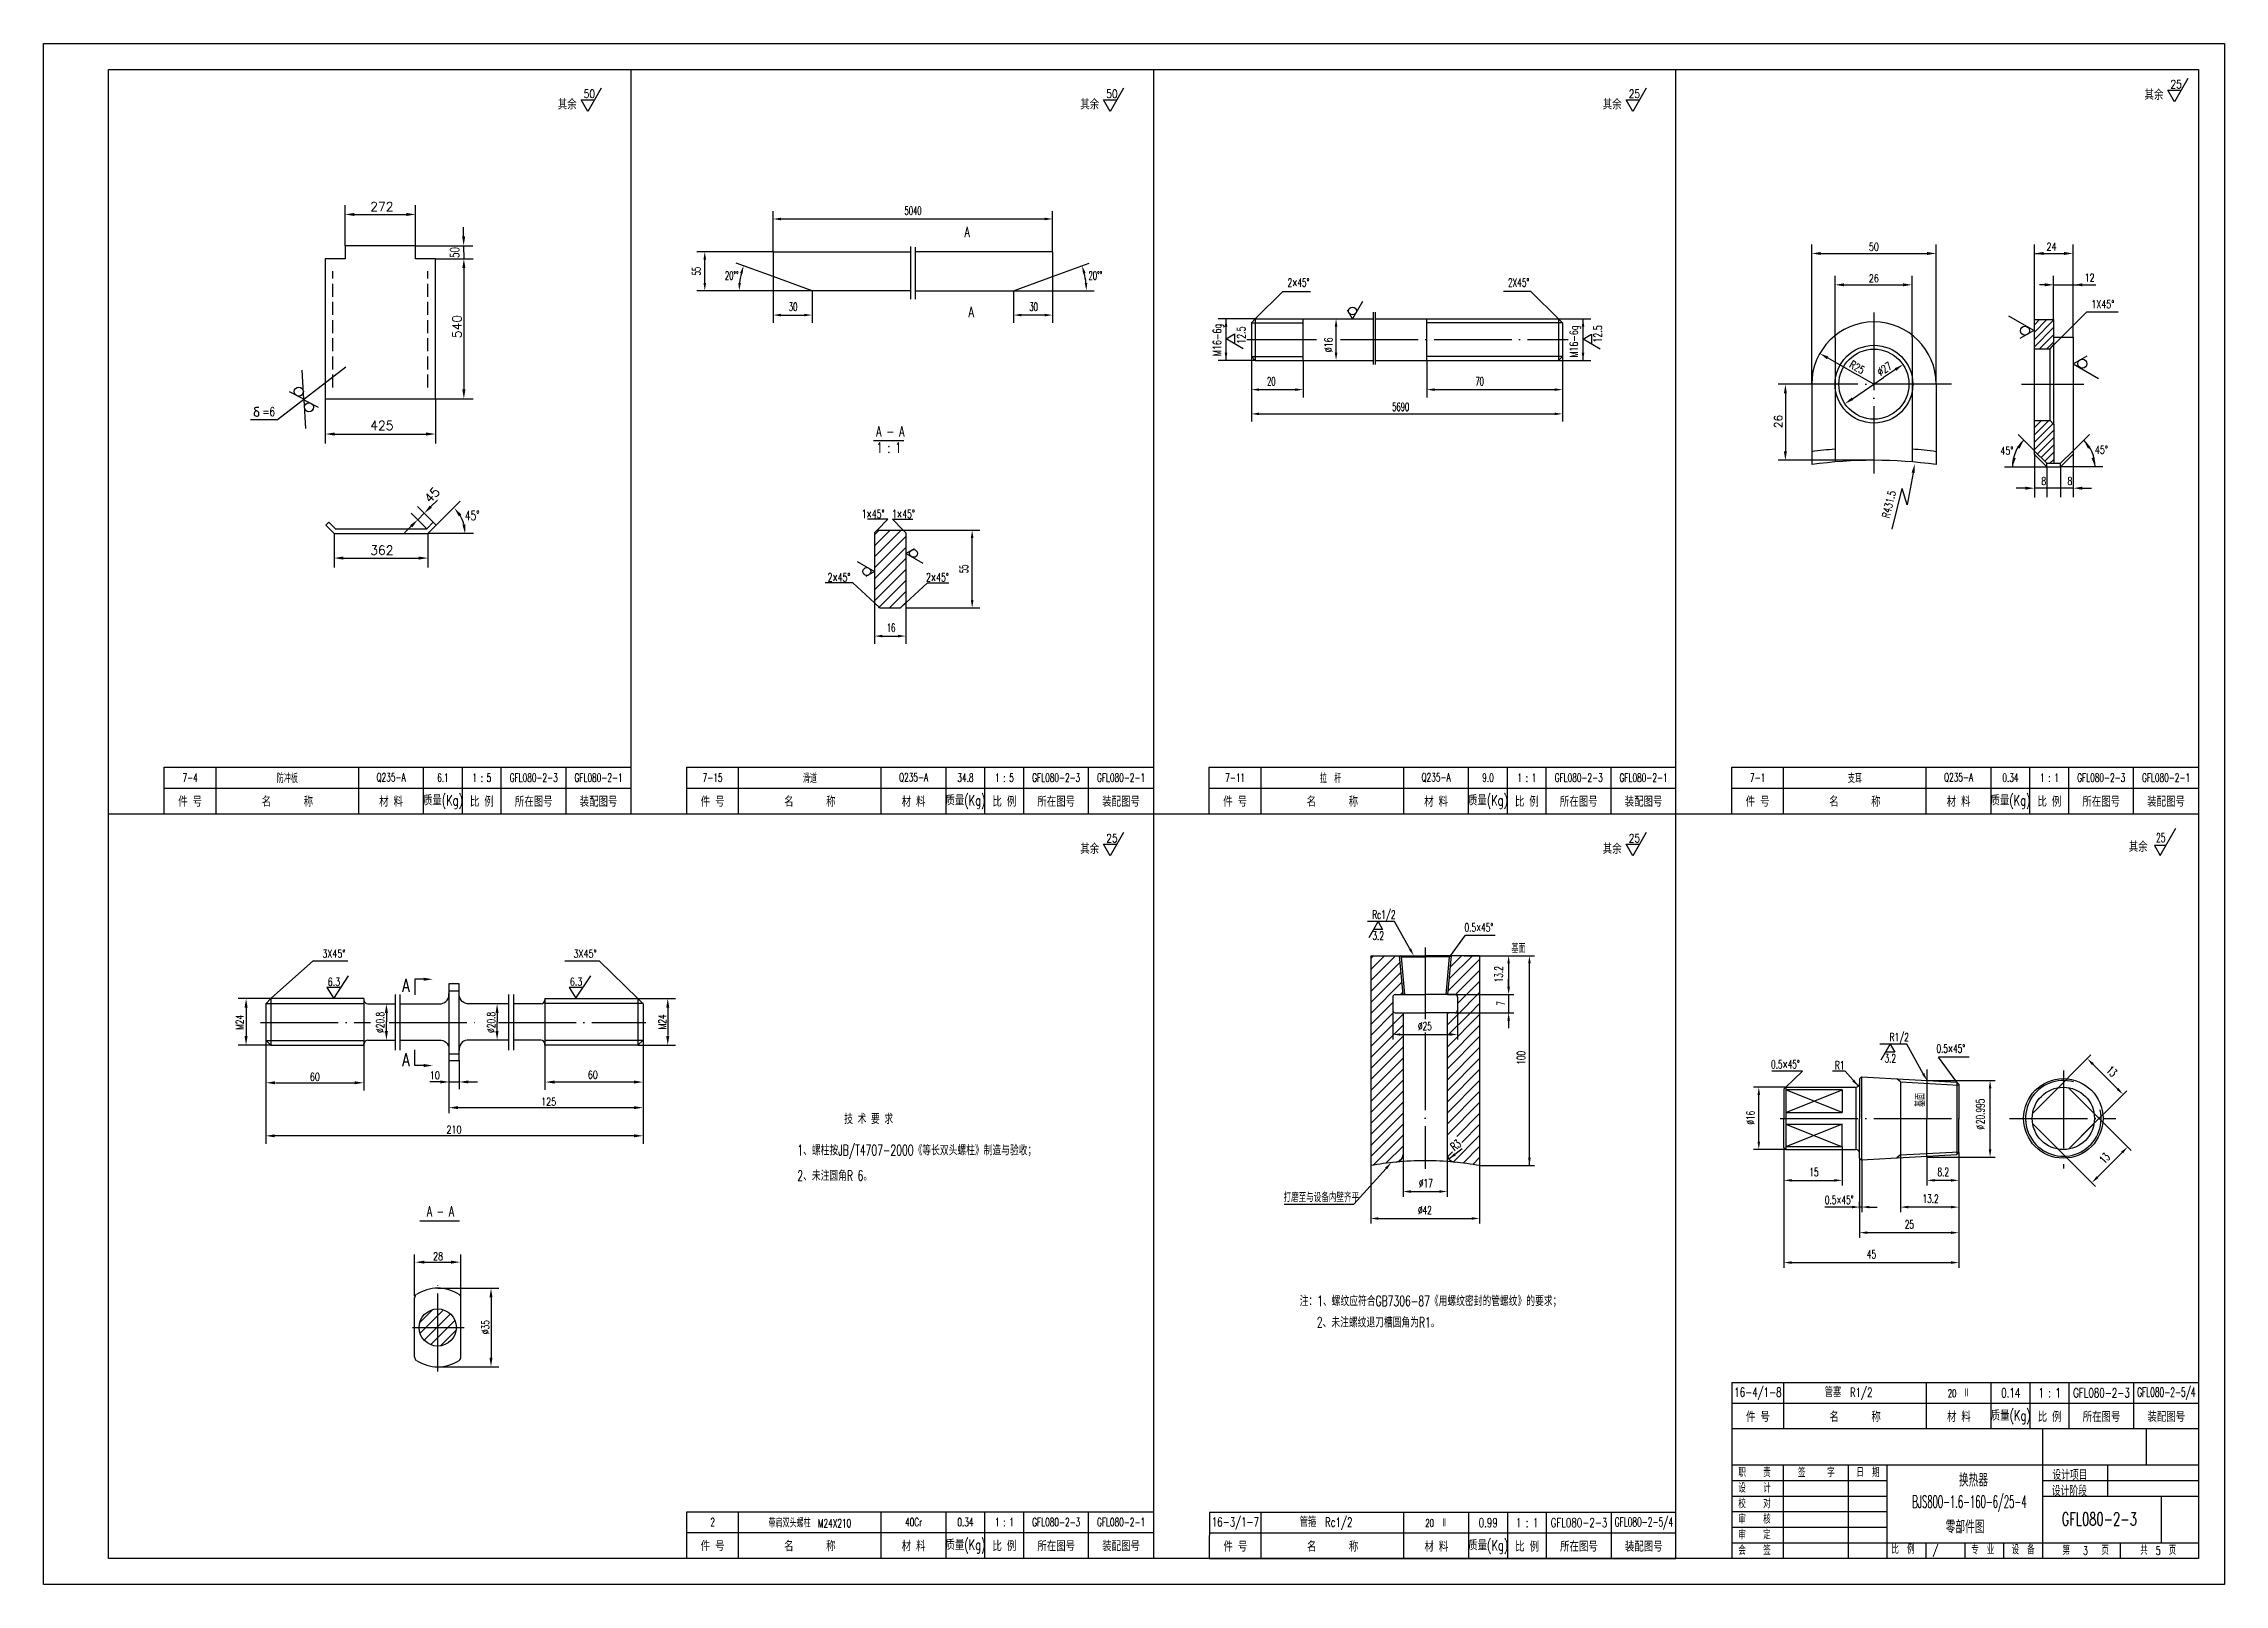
# Model space of a CAD drawing. Extents: x -457 to 1749, y 191 to 1539.
# Drawn here: x 908 to 1749, y 200 to 794 of the extents above; entities that cross this region are included whole.
import ezdxf
from ezdxf.enums import TextEntityAlignment as Align

# ---------------------------------------------------------------- set-up
doc = ezdxf.new("R2010")
doc.units = 0
doc.header["$MEASUREMENT"] = 0
for name, pattern in [('DASHDOT-M', [36, 30, -3, 0, -3]), ('DIVIDE-M', [39, 30, -3, 0, -3, 0, -3]), ('HIDDEN-M', [7, 5, -2])]:
    doc.linetypes.add(name, pattern=pattern)
doc.layers.get('0').update_dxf_attribs({"linetype": 'CONTINUOUS'})
for name, color, linetype in [('1', 3, 'CONTINUOUS'), ('CDR_DWG1', 4, 'CONTINUOUS'), ('CDR_DWG2', 2, 'CONTINUOUS'), ('CDR_DWG3', 1, 'DASHDOT-M'), ('CDR_DWG4', 3, 'DIVIDE-M'), ('CDR_DWG5', 6, 'HIDDEN-M'), ('XS', 2, 'CONTINUOUS')]:
    doc.layers.add(name, color=color, linetype=linetype)
doc.styles.add('HZ', font='romans', dxfattribs={"width": 0.7, "bigfont": 'hz'})

msp = doc.modelspace()

# ---------------------------------------------------------------- texts
at = {"style": 'HZ'}
for s, height, width, p in [('50', 3.2, 0.8, (1116.75, 772.92)), ('50', 3.2, 0.8, (1318.25, 772.92)), ('25', 3.2, 0.8, (1519.75, 772.92)), ('其余', 4, 0.7, (1718.65, 772.17)), ('25', 3.2, 0.8, (1728.66, 776.62)), ('其余', 4, 0.7, (1106.74, 768.46)), ('其余', 4, 0.7, (1308.24, 768.46)), ('其余', 4, 0.7, (1509.74, 768.46)), ('5040', 3.2, 0.6, (1240.45, 727.85)), ('20%%d%%d', 3.2, 0.6, (1171.21, 702.85)), ('20%%d%%d', 3.2, 0.6, (1311.42, 702.85)), ('2×45%%d', 3.2, 0.65, (1388.2, 700.14)), ('2X45%%d', 3.2, 0.65, (1473.18, 700.14)), ('30', 3.2, 0.6, (1195.84, 690.81)), ('30', 3.2, 0.6, (1288.59, 690.81)), ('20', 3.2, 0.6, (1380.27, 662.06)), ('70', 3.2, 0.6, (1460.61, 662.06)), ('=6', 3.5, 0.7, (992.86, 650.22)), ('5690', 3.2, 0.6, (1428.52, 652.21)), ('A - A', 4, 0.68, (1229.52, 642.36)), ('1 : 1', 4, 0.68, (1229.65, 636.04)), ('1×45%%d', 3.2, 0.68, (1223.95, 610.95)), ('1×45%%d', 3.2, 0.68, (1235.68, 610.95)), ('45%%D', 3.6, 0.7, (1070.95, 610.14)), ('2×45%%d', 3.2, 0.68, (1210.8, 586.5)), ('2×45%%d', 3.2, 0.68, (1248.77, 586.5)), ('16', 3.2, 0.6, (1233.65, 567.05)), ('25', 3.2, 0.8, (1318.25, 485.92)), ('25', 3.2, 0.8, (1519.75, 485.92)), ('25', 3.5, 0.6, (1723.11, 485.96)), ('其余', 4, 0.7, (1308.24, 481.46)), ('其余', 4, 0.7, (1509.74, 481.46)), ('其余', 4, 0.7, (1712.58, 482.24)), ('Rc1/2', 3.2, 0.65, (1420.81, 456.48)), ('0.5×45%%d', 3.2, 0.65, (1456.42, 451.52)), ('3.2', 3.2, 0.65, (1420.9, 448.35)), ('基面', 3.2, 0.65, (1474.52, 443.32)), (' 3X45%%D', 3, 0.75, (1014.43, 441.51)), (' 3X45%%D', 3, 0.75, (1111.27, 441.51)), ('%%c25', 3.2, 0.65, (1438.46, 413.46)), ('R1/2', 3.2, 0.65, (1620.4, 409.22)), ('3.2', 3.2, 0.65, (1618.4, 401.09)), ('0.5×45%%d', 3.2, 0.65, (1638.42, 404.83)), ('0.5×45%%d', 3.2, 0.65, (1574.62, 398.78)), ('R1', 3.2, 0.65, (1599.27, 398.37)), ('        技 术 要 求', 4, 0.65, (1201.7, 377.33)), ('1、螺柱按JB/T4707-2000《等长双头螺柱》制造与验收；', 4, 0.65, (1199.12, 365.25)), ('2、未注圆角R 6。', 4, 0.65, (1199.12, 355.44)), ('%%c17', 3.2, 0.65, (1438.81, 352.9)), ('15', 3.2, 0.65, (1589.42, 357.22)), ('8.2', 3.2, 0.65, (1638.82, 357.22)), ('打磨至与设备内壁齐平', 3.2, 0.7, (1386.62, 347.28)), ('%%c42', 3.2, 0.65, (1438.46, 342.52)), ('0.5×45%%d', 3.2, 0.65, (1595.38, 346.49)), ('13.2', 3.2, 0.65, (1633.03, 346.92)), ('25', 3.2, 0.65, (1626.2, 337.04)), ('45', 3.2, 0.65, (1611.57, 325.52)), ('注：1、螺纹应符合GB7306-87《用螺纹密封的管螺纹》的要求；', 4, 0.65, (1392.84, 307.13)), ('2、未注螺纹退刀槽圆角为R1。', 4, 0.65, (1399.46, 298.88)), ('职    责', 3.2, 0.7, (1562.01, 241.27)), ('签     字', 3.2, 0.7, (1585.02, 241.22)), ('日  期', 3.2, 0.7, (1607.57, 241.31)), ('设计项目', 4, 0.65, (1683.13, 240.1)), ('设    计', 3.2, 0.7, (1562.01, 235.27)), ('设计阶段', 4, 0.65, (1682.92, 233.95)), ('校    对', 3.2, 0.7, (1562.01, 229.27)), ('GFL080-2-3', 5, 0.65, (1686.74, 222.56)), ('审    核', 3.2, 0.7, (1562.01, 223.27)), ('审    定', 3.2, 0.7, (1562.01, 217.27)), ('会    签', 3.2, 0.7, (1562.01, 211.27)), ('比  例', 3.2, 0.7, (1621.04, 211.69)), ('/', 3.2, 0.7, (1637, 211.51)), ('专  业', 3.2, 0.7, (1651.82, 211.49)), ('设  备', 3.2, 0.7, (1667.39, 211.48)), ('第   3   页', 3.2, 0.7, (1686.99, 211.28)), ('共  5  页', 3.2, 0.7, (1716.99, 211.28))]:
    msp.add_text(s, height=height, dxfattribs=dict(at, width=width)).set_placement(p)
for s, p in [('272', (1038.9, 729.29)), ('425', (1038.9, 644.89)), ('362', (1038.9, 596.81))]:
    msp.add_text(s, height=3.5, dxfattribs=at).set_placement(p, align=Align.CENTER)
for s, height, rotation, width, p in [('50', 3.5, 90, 0.7, (1068.74, 713.31)), ('R25', 3, 330.05555, 0.75, (1607.08, 667.8)), ('%%C27', 3, 33.88739, 0.75, (1619.2, 667.21)), ('R431.5', 3, 76.08547, 0.75, (1621.55, 615.88)), ('M24', 3, 90, 0.7, (985.55, 416.52)), ('%%C20.8', 3, 90, 0.7, (1039.75, 416.52)), ('%%C20.8', 3, 90, 0.7, (1082.55, 416.52)), ('M24', 3, 90, 0.7, (1148.55, 416.72)), ('%%C35', 3, 90, 0.7, (1080.33, 299.02))]:
    msp.add_text(s, height=height, rotation=rotation, dxfattribs=dict(at, width=width)).set_placement(p, align=Align.CENTER)
at = {"style": 'HZ', "width": 0.75}
for s, p in [('50', (1614.29, 714.01)), ('24', (1682.79, 714.11)), ('26', (1614.29, 701.91)), ('12', (1697.49, 702.11)), ('1X45%%D', (1702.55, 691.89)), ('45%%d', (1665.57, 635.41)), ('45%%d', (1702.03, 635.77)), ('8', (1679.8, 623.71)), ('8', (1689.88, 623.71)), ('6.3', (1020.44, 430.65)), ('6.3', (1113.82, 430.71)), ('60', (1013.05, 394.02)), ('10', (1059.35, 394.62)), ('60', (1120.25, 394.82)), ('125', (1103.25, 384.44)), ('210', (1066.75, 373.69)), ('28', (1060.55, 324.85))]:
    msp.add_text(s, height=3, dxfattribs=at).set_placement(p, align=Align.CENTER)
at = {"style": 'HZ'}
for s, rotation, width, p in [('55', 90, 0.6, (1161.83, 704.51)), ('M16-6g', 90, 0.7, (1362.6, 673.42)), ('12.5', 90, 0.7, (1371.9, 678.1)), ('M16-6g', 90, 0.7, (1500.17, 672.81)), ('12.5', 90, 0.7, (1509.41, 678.55)), ('%%C16', 90, 0.7, (1405.57, 674.85)), ('55', 90, 0.6, (1264.94, 589.7)), ('13.2', 90, 0.65, (1471.2, 431.96)), ('7', 90, 0.65, (1472.02, 422.98)), ('100', 90, 0.65, (1479.85, 400.15)), ('13', 315, 0.65, (1703.64, 397.76)), ('基面', 90, 0.65, (1633.88, 383.93)), ('%%c16', 90, 0.65, (1568.31, 377.08)), ('20.995', 90, 0.65, (1656.92, 377.29)), ('R3', 37.69483, 0.65, (1452.57, 366.82)), ('%%c', 90, 0.65, (1656.92, 375.21)), ('13', 45, 0.65, (1703.14, 361.75))]:
    msp.add_text(s, height=3.2, rotation=rotation, dxfattribs=dict(at, width=width)).set_placement(p)
for s, height, rotation, p in [('540', 3.5, 90, (1069.6, 684.78)), ('26', 3, 90, (1578.89, 648.21)), ('45', 3.5, 45, (1059.5, 618.61))]:
    msp.add_text(s, height=height, rotation=rotation, dxfattribs=at).set_placement(p, align=Align.CENTER)
for s, height, width, p in [('7-4', 3.2, 0.65, (964.96, 510.86)), ('防冲板', 3.2, 0.65, (1002.46, 510.86)), ('Q235-A', 3.2, 0.65, (1042.46, 510.86)), ('质量(Kg)', 4, 0.7, (1062.46, 501.86)), ('6.1', 3.2, 0.65, (1062.46, 510.86)), ('1 : 5', 3.2, 0.65, (1077.46, 510.86)), ('GFL080-2-3', 3.2, 0.65, (1097.46, 510.86)), ('GFL080-2-1', 3.2, 0.65, (1122.46, 510.86)), ('7-15', 3.2, 0.65, (1166.46, 510.86)), ('滑道', 3.2, 0.65, (1203.96, 510.86)), ('Q235-A', 3.2, 0.65, (1243.96, 510.86)), ('质量(Kg)', 4, 0.7, (1263.96, 501.86)), ('34.8', 3.2, 0.65, (1263.96, 510.86)), ('1 : 5', 3.2, 0.65, (1278.96, 510.86)), ('GFL080-2-3', 3.2, 0.65, (1298.96, 510.86)), ('GFL080-2-1', 3.2, 0.65, (1323.96, 510.86)), ('7-11', 3.2, 0.65, (1367.96, 510.86)), ('拉  杆 ', 3.2, 0.65, (1405.46, 510.86)), ('Q235-A', 3.2, 0.65, (1445.46, 510.86)), ('质量(Kg)', 4, 0.7, (1465.46, 501.86)), ('9.0', 3.2, 0.65, (1465.46, 510.86)), ('1 : 1', 3.2, 0.65, (1480.46, 510.86)), ('GFL080-2-3', 3.2, 0.65, (1500.46, 510.86)), ('GFL080-2-1', 3.2, 0.65, (1525.46, 510.86)), ('7-1', 3.2, 0.65, (1569.46, 510.86)), ('支耳', 3.2, 0.65, (1606.96, 510.86)), ('Q235-A', 3.2, 0.65, (1646.96, 510.86)), ('质量(Kg)', 4, 0.7, (1666.96, 501.86)), ('0.34', 3.2, 0.65, (1666.96, 510.86)), ('1 : 1', 3.2, 0.65, (1681.96, 510.86)), ('GFL080-2-3', 3.2, 0.65, (1701.96, 510.86)), ('GFL080-2-1', 3.2, 0.65, (1726.96, 510.86)), ('件 号', 4, 0.7, (964.96, 501.86)), ('名      称', 4, 0.7, (1002.46, 501.86)), ('材 料', 4, 0.7, (1042.46, 501.86)), ('比 例', 4, 0.7, (1077.46, 501.86)), ('所在图号', 4, 0.7, (1097.46, 501.86)), ('装配图号', 4, 0.7, (1122.46, 501.86)), ('件 号', 4, 0.7, (1166.46, 501.86)), ('名      称', 4, 0.7, (1203.96, 501.86)), ('材 料', 4, 0.7, (1243.96, 501.86)), ('比 例', 4, 0.7, (1278.96, 501.86)), ('所在图号', 4, 0.7, (1298.96, 501.86)), ('装配图号', 4, 0.7, (1323.96, 501.86)), ('件 号', 4, 0.7, (1367.96, 501.86)), ('名      称', 4, 0.7, (1405.46, 501.86)), ('材 料', 4, 0.7, (1445.46, 501.86)), ('比 例', 4, 0.7, (1480.46, 501.86)), ('所在图号', 4, 0.7, (1500.46, 501.86)), ('装配图号', 4, 0.7, (1525.46, 501.86)), ('件 号', 4, 0.7, (1569.46, 501.86)), ('名      称', 4, 0.7, (1606.96, 501.86)), ('材 料', 4, 0.7, (1646.96, 501.86)), ('比 例', 4, 0.7, (1681.96, 501.86)), ('所在图号', 4, 0.7, (1701.96, 501.86)), ('装配图号', 4, 0.7, (1726.96, 501.86)), ('16-4/1-8', 3.5, 0.7, (1569.56, 273.7)), ('管塞  R1/2   ', 3.5, 0.7, (1607.06, 273.7)), ('20  Ⅱ', 3, 0.65, (1647.06, 273.7)), ('0.14', 3.5, 0.7, (1667.06, 273.7)), ('1 : 1', 3.5, 0.7, (1682.06, 273.7)), ('GFL080-2-3', 3.5, 0.7, (1702.06, 273.7)), ('GFL080-2-5/4', 3.5, 0.6, (1727.06, 273.7)), ('件 号', 4, 0.7, (1569.56, 264.7)), ('名      称', 4, 0.7, (1607.06, 264.7)), ('材 料', 4, 0.7, (1647.06, 264.7)), ('质量(Kg)', 4, 0.7, (1667.06, 264.7)), ('比 例', 4, 0.7, (1682.06, 264.7)), ('所在图号', 4, 0.7, (1702.06, 264.7)), ('装配图号', 4, 0.7, (1727.06, 264.7)), ('换热器', 5, 0.65, (1652.69, 240.32)), ('BJS800-1.6-160-6/25-4', 4.75, 0.5, (1651.12, 231.39)), ('2', 3.2, 0.65, (1166.46, 223.86)), ('带肩双头螺柱  M24X210', 3.2, 0.65, (1203.96, 223.86)), ('40Cr', 3.2, 0.65, (1243.96, 223.86)), ('0.34', 3.2, 0.65, (1263.96, 223.86)), ('1 : 1', 3.2, 0.65, (1278.96, 223.86)), ('GFL080-2-3', 3.2, 0.65, (1298.96, 223.86)), ('GFL080-2-1', 3.2, 0.65, (1323.96, 223.86)), ('16-3/1-7', 3.5, 0.7, (1368.06, 223.67)), ('管箍  Rc1/2   ', 3.5, 0.7, (1405.56, 223.67)), ('20  Ⅱ', 3, 0.65, (1445.56, 223.67)), ('0.99', 3.5, 0.7, (1465.56, 223.67)), ('1 : 1', 3.5, 0.7, (1480.56, 223.67)), ('GFL080-2-3', 3.5, 0.7, (1500.56, 223.67)), ('GFL080-2-5/4', 3.5, 0.6, (1525.56, 223.67)), ('零部件图', 5, 0.65, (1649.46, 222.26)), ('件 号', 4, 0.7, (1166.46, 214.86)), ('名      称', 4, 0.7, (1203.96, 214.86)), ('材 料', 4, 0.7, (1243.96, 214.86)), ('质量(Kg)', 4, 0.7, (1263.96, 214.86)), ('比 例', 4, 0.7, (1278.96, 214.86)), ('所在图号', 4, 0.7, (1298.96, 214.86)), ('装配图号', 4, 0.7, (1323.96, 214.86)), ('件 号', 4, 0.7, (1368.06, 214.67)), ('名      称', 4, 0.7, (1405.56, 214.67)), ('材 料', 4, 0.7, (1445.56, 214.67)), ('质量(Kg)', 4, 0.7, (1465.56, 214.67)), ('比 例', 4, 0.7, (1480.56, 214.67)), ('所在图号', 4, 0.7, (1500.56, 214.67)), ('装配图号', 4, 0.7, (1525.56, 214.67))]:
    msp.add_text(s, height=height, dxfattribs=dict(at, width=width)).set_placement(p, align=Align.MIDDLE)
at = {"layer": 'CDR_DWG2', "style": 'HZ', "width": 0.68}
for p in [(1263.56, 719.26), (1265.17, 688.39)]:
    msp.add_text('A', height=4, dxfattribs=at).set_placement(p)
at = {"layer": 'CDR_DWG2', "style": 'HZ'}
for s, height, width, p in [('A', 5, 0.75, (1048.18, 428.27)), ('A', 5, 0.75, (1048.18, 399.64)), ('A - A', 4, 0.65, (1061.47, 341.68))]:
    msp.add_text(s, height=height, dxfattribs=dict(at, width=width)).set_placement(p, align=Align.CENTER)

# ---------------------------------------------------------------- blocks, each defined once
blk = doc.blocks.new('*X84')
at = {"color": 0}
for p, q in [((240.7, 219.49), (245.74, 224.53)), ((240.81, 215.35), (249.88, 224.42)), ((242.39, 212.69), (252.54, 222.84)), ((244.9, 210.95), (254.27, 220.33)), ((248.67, 210.49), (254.74, 216.56))]:
    blk.add_line(p, q, dxfattribs=at)
blk = doc.blocks.new('MM')
at = {"layer": 'XS', "color": 3}
blk.add_lwpolyline([(3.85, 6.67), (0, 0), (-1.93, 3.33)], dxfattribs=at)
blk.add_circle((0, 3), 1.5, dxfattribs=at)
blk = doc.blocks.new('*X97')
at = {"layer": '1', "color": 0, "linetype": 'Continuous'}
for p, q in [((-21545.07, -21449.76), (-21534.83, -21439.51)), ((-21545.07, -21445.51), (-21539.07, -21439.51)), ((-21545.07, -21441.27), (-21543.31, -21439.51)), ((-21545.07, -21454), (-21533.07, -21442)), ((-21545.07, -21458.24), (-21533.07, -21446.24)), ((-21545.07, -21462.48), (-21533.07, -21450.48)), ((-21545.07, -21466.73), (-21533.07, -21454.73)), ((-21543.61, -21469.51), (-21533.07, -21458.97)), ((-21539.37, -21469.51), (-21533.07, -21463.21)), ((-21535.13, -21469.51), (-21533.07, -21467.45))]:
    blk.add_line(p, q, dxfattribs=at)
blk = doc.blocks.new('*X96')
at = {"layer": '1', "color": 0, "linetype": 'Continuous'}
for p, q in [((-21353.77, -21613.13), (-21344.22, -21603.58)), ((-21353.77, -21608.89), (-21348.46, -21603.58)), ((-21353.77, -21604.65), (-21352.71, -21603.58)), ((-21324, -21617.3), (-21311.77, -21605.07)), ((-21323.57, -21612.63), (-21314.52, -21603.58)), ((-21323.15, -21607.97), (-21318.76, -21603.58)), ((-21353.77, -21617.37), (-21342.55, -21606.16)), ((-21353.77, -21621.62), (-21342.2, -21610.05)), ((-21321.04, -21618.58), (-21311.77, -21609.32)), ((-21316.79, -21618.58), (-21311.77, -21613.56)), ((-21353.77, -21625.86), (-21341.85, -21613.94)), ((-21353.77, -21630.1), (-21345.27, -21621.6)), ((-21342.25, -21618.58), (-21341.49, -21617.83)), ((-21321.06, -21618.61), (-21321.04, -21618.58)), ((-21320.27, -21622.06), (-21316.79, -21618.58)), ((-21319.55, -21625.58), (-21312.55, -21618.58)), ((-21315.31, -21625.58), (-21311.77, -21622.04)), ((-21312.55, -21618.58), (-21311.77, -21617.8)), ((-21353.77, -21634.34), (-21344.83, -21625.41)), ((-21353.77, -21638.59), (-21341.27, -21626.09)), ((-21353.77, -21642.83), (-21341.27, -21630.33)), ((-21324.27, -21634.54), (-21315.31, -21625.58)), ((-21324.27, -21630.3), (-21319.55, -21625.58)), ((-21324.27, -21626.06), (-21323.79, -21625.58)), ((-21324.27, -21638.79), (-21311.77, -21626.29)), ((-21353.77, -21647.07), (-21341.27, -21634.57)), ((-21353.77, -21651.32), (-21341.27, -21638.82)), ((-21324.27, -21643.03), (-21311.77, -21630.53)), ((-21324.27, -21647.27), (-21311.77, -21634.77)), ((-21353.77, -21655.56), (-21341.27, -21643.06)), ((-21353.77, -21659.8), (-21341.27, -21647.3)), ((-21324.27, -21651.51), (-21311.77, -21639.01)), ((-21324.27, -21655.76), (-21311.77, -21643.26)), ((-21353.77, -21664.04), (-21341.27, -21651.54)), ((-21324.27, -21660), (-21311.77, -21647.5)), ((-21324.27, -21664.24), (-21311.77, -21651.74)), ((-21353.77, -21668.29), (-21341.27, -21655.79)), ((-21353.77, -21672.53), (-21341.27, -21660.03)), ((-21324.27, -21668.48), (-21311.77, -21655.98)), ((-21324.27, -21672.73), (-21311.77, -21660.23)), ((-21353.77, -21676.77), (-21341.27, -21664.27)), ((-21353.77, -21681.01), (-21341.27, -21668.51)), ((-21320.58, -21673.29), (-21311.77, -21664.47)), ((-21318.66, -21675.61), (-21311.77, -21668.71)), ((-21352.85, -21684.34), (-21341.27, -21672.76)), ((-21347.87, -21683.6), (-21341.27, -21677)), ((-21324.27, -21676.97), (-21324.13, -21676.83)), ((-21324.27, -21681.21), (-21322.28, -21679.22)), ((-21321.94, -21683.13), (-21311.77, -21672.96)), ((-21318.11, -21683.54), (-21311.77, -21677.2)), ((-21343.11, -21683.08), (-21341.27, -21681.24)), ((-21314.39, -21684.06), (-21311.77, -21681.44))]:
    blk.add_line(p, q, dxfattribs=at)
blk = doc.blocks.new('CZD')
at = {"layer": 'XS'}
blk.add_lwpolyline([(3.5, 6.06), (0, 0), (-1.75, 3.03), (1.75, 3.03)], dxfattribs=at)
blk = doc.blocks.new('*X14')
at = {"color": 0}
for p, q in [((152.09, 197.34), (156.93, 202.19)), ((152.09, 200.17), (154.1, 202.19)), ((152.09, 194.52), (159.51, 201.94)), ((152.09, 191.69), (159.51, 199.11)), ((154.11, 190.88), (159.51, 196.28)), ((156.94, 190.88), (159.51, 193.46))]:
    blk.add_line(p, q, dxfattribs=at)
blk = doc.blocks.new('*X13')
at = {"color": 0}
for p, q in [((152.09, 157.75), (157.61, 163.26)), ((152.09, 160.58), (154.78, 163.26)), ((152.09, 154.92), (159.28, 162.11)), ((152.09, 152.09), (159.56, 159.56)), ((153.24, 150.41), (159.56, 156.73)), ((154.65, 148.99), (159.56, 153.9)), ((156.07, 147.58), (159.56, 151.07)), ((158.05, 146.74), (159.56, 148.25))]:
    blk.add_line(p, q, dxfattribs=at)

# ---------------------------------------------------------------- linework, layer by layer
for p, q in [((908.46, 199.86), (908.46, 793.86)), ((908.46, 793.86), (1749.46, 793.86)), ((1749.46, 793.86), (1749.46, 199.86)), ((1134.96, 783.86), (1134.96, 496.86)), ((1336.46, 783.86), (1336.46, 209.86)), ((1537.96, 209.86), (1537.96, 783.86)), ((1024.72, 715.94), (1024.72, 731.6)), ((1028.32, 728), (1048.32, 728)), ((1051.92, 715.94), (1051.92, 731.6)), ((1189.78, 713.61), (1189.78, 729.25)), ((1192.78, 726.25), (1294.53, 726.25)), ((1297.53, 713.61), (1297.53, 729.25)), ((1052.07, 715.94), (1074.04, 715.94)), ((1070.44, 719.54), (1070.44, 723.14)), ((1070.44, 715.94), (1070.52, 710.94)), ((1590.31, 662.63), (1590.31, 716.46)), ((1638.31, 662.63), (1638.31, 716.46)), ((1676.24, 687.56), (1676.24, 716.46)), ((1691.19, 680.63), (1691.19, 716.46)), ((1059.57, 710.94), (1074.12, 710.94)), ((1059.57, 710.94), (1064.77, 710.94)), ((1070.52, 707.34), (1070.52, 660.54)), ((1189.78, 713.61), (1160.43, 713.61)), ((1163.43, 701.61), (1163.43, 710.61)), ((1189.78, 704.07), (1175.58, 709.24)), ((1297.53, 704.07), (1311.73, 709.24)), ((1593.81, 712.96), (1634.81, 712.96)), ((1676.57, 712.96), (1688.61, 712.96)), ((1173.7, 698.61), (1160.43, 698.61)), ((1204.78, 698.61), (1173.7, 698.61)), ((1189.78, 703.85), (1189.78, 686.21)), ((1204.78, 698.61), (1204.78, 686.21)), ((1282.53, 698.61), (1313.6, 698.61)), ((1282.53, 698.61), (1282.53, 686.21)), ((1297.53, 703.85), (1297.53, 686.21)), ((1375.71, 687.75), (1386.32, 698.35)), ((1386.32, 698.35), (1397.04, 698.35)), ((1482.04, 698.35), (1471.46, 698.35)), ((1492.65, 687.75), (1482.04, 698.35)), ((1599.31, 680.43), (1599.31, 704.37)), ((1602.81, 700.87), (1625.5, 700.87)), ((1629, 680.64), (1629, 704.37)), ((1680.19, 700.87), (1678.21, 700.87)), ((1683.6, 687.56), (1683.6, 704.37)), ((1683.75, 700.87), (1694.08, 700.87)), ((1691.19, 680.63), (1691.19, 704.37)), ((1694.69, 700.87), (1699.82, 700.87)), ((1683.71, 677.67), (1696.44, 690.4)), ((1696.44, 690.4), (1708.44, 690.4)), ((1192.78, 689.21), (1201.78, 689.21)), ((1294.53, 689.21), (1285.53, 689.21)), ((1375.65, 687.75), (1361.44, 687.75)), ((1364.44, 671.75), (1364.44, 687.75)), ((1406.88, 674.75), (1406.88, 684.75)), ((1492.65, 687.75), (1505.12, 687.75)), ((1502.12, 671.75), (1502.12, 687.75)), ((1676, 683.21), (1666.36, 688.83)), ((1676, 683.21), (1670.61, 680.14)), ((1374.21, 673.25), (1374.21, 657.46)), ((1494.15, 673.25), (1494.15, 657.46)), ((1599.31, 680.37), (1599.31, 662.57)), ((1629, 680.58), (1629, 662.6)), ((1691.2, 670.41), (1696.59, 673.48)), ((1024.98, 669.09), (998.6, 648.8)), ((1008.82, 656.83), (1008.21, 667.98)), ((1375.65, 671.75), (1361.44, 671.75)), ((1394.21, 671.75), (1394.21, 657.46)), ((1441.87, 671.75), (1441.87, 657.46)), ((1492.65, 671.75), (1505.12, 671.75)), ((1596.48, 672.68), (1600.08, 670.64)), ((1600.08, 670.64), (1607.67, 666.34)), ((1614.31, 662.57), (1607.67, 666.34)), ((1610.6, 660.06), (1618.02, 665.08)), ((1622.59, 668.18), (1618.02, 665.08)), ((1691.2, 670.41), (1700.85, 664.79)), ((1008.82, 656.83), (1003.29, 659.64)), ((1008.84, 656.57), (1009.45, 645.42)), ((1008.84, 656.57), (1014.37, 653.76)), ((1017.07, 656.94), (1017.07, 639.74)), ((1059.57, 656.94), (1059.57, 639.74)), ((1059.57, 656.94), (1074.12, 656.94)), ((1374.21, 657.46), (1374.21, 648.12)), ((1377.21, 660.46), (1391.21, 660.46)), ((1444.87, 660.46), (1491.15, 660.46)), ((1494.15, 657.46), (1494.15, 648.12)), ((1583.8, 662.57), (1577.37, 662.57)), ((1580.16, 659.07), (1580.16, 636.71)), ((1590.31, 662.57), (1590.31, 662.57)), ((1606.03, 656.96), (1610.6, 660.06)), ((1614.22, 662.57), (1614.4, 662.57)), ((1614.22, 662.57), (1614.4, 662.57)), ((1614.22, 662.57), (1614.4, 662.57)), ((1614.31, 662.48), (1614.31, 662.66)), ((1614.31, 662.48), (1614.31, 662.66)), ((1614.31, 662.48), (1614.31, 662.66)), ((998.6, 648.8), (988.26, 648.8)), ((989.72, 651.64), (989.64, 651.4)), ((989.64, 651.4), (989.68, 650.87)), ((989.68, 650.87), (989.71, 650.7)), ((989.71, 650.7), (989.88, 650.48)), ((989.85, 651.86), (989.72, 651.64)), ((990.08, 652.05), (989.85, 651.86)), ((989.88, 650.48), (990.14, 650.3)), ((989.95, 652.99), (989.97, 653.35)), ((990.08, 652.66), (989.95, 652.99)), ((989.97, 653.35), (990.1, 653.54)), ((990.31, 652.44), (990.08, 652.66)), ((990.23, 652.2), (990.08, 652.05)), ((990.1, 653.54), (990.38, 653.72)), ((990.14, 650.3), (990.51, 650.18)), ((990.57, 652.29), (990.23, 652.2)), ((990.63, 652.27), (990.31, 652.44)), ((990.38, 653.72), (990.63, 653.76)), ((990.51, 650.18), (990.89, 650.22)), ((990.63, 653.76), (991.46, 653.76)), ((990.84, 652.17), (990.63, 652.27)), ((991.03, 652.05), (990.84, 652.17)), ((990.89, 650.22), (991.19, 650.34)), ((991.23, 651.88), (991.03, 652.05)), ((991.19, 650.34), (991.4, 650.61)), ((991.4, 651.64), (991.23, 651.88)), ((991.43, 651.31), (991.4, 651.64)), ((991.4, 650.61), (991.43, 651.31)), ((1377.21, 651.12), (1491.15, 651.12)), ((1020.67, 643.34), (1055.97, 643.34)), ((1228.49, 640.91), (1240.15, 640.91)), ((1669.87, 643.17), (1676.07, 636.97)), ((1697.43, 643.17), (1691.23, 636.97)), ((1614.25, 633.21), (1577.37, 633.21)), ((1676.18, 635.63), (1676.18, 618.91)), ((1681.01, 630.78), (1681.01, 619.03)), ((1686.31, 630.78), (1686.31, 618.97)), ((1691.19, 635.63), (1691.19, 618.97)), ((1621.36, 606.61), (1625.19, 622.35)), ((1627.17, 616.1), (1625.19, 622.35)), ((1629.41, 628.4), (1627.17, 616.1)), ((1664.72, 630.75), (1680.93, 630.75)), ((1673.82, 622.47), (1669.14, 622.47)), ((1686.31, 622.46), (1676.19, 622.46)), ((1691.2, 622.46), (1686.32, 622.46)), ((1702.58, 630.75), (1686.37, 630.75)), ((1694.69, 622.47), (1698.19, 622.47)), ((1058.69, 609.36), (1052.69, 615.36)), ((1057.78, 615.36), (1060.32, 617.9)), ((1069.11, 617.46), (1059.83, 608.18)), ((1050.2, 607.78), (1047.65, 605.23)), ((1056.21, 606.86), (1050.2, 612.87)), ((1052.74, 610.32), (1055.23, 612.81)), ((1234.03, 610.48), (1226.16, 610.48)), ((1229.93, 606.3), (1234.03, 610.48)), ((1235.84, 610.48), (1243.71, 610.48)), ((1239.93, 606.3), (1235.84, 610.48)), ((1239.93, 606.3), (1269.54, 606.3)), ((1020.45, 605), (1020.45, 591.93)), ((1056.65, 605), (1056.65, 591.93)), ((1074.28, 605), (1056.65, 605)), ((1266.54, 579.3), (1266.54, 603.3)), ((1024.05, 595.53), (1053.05, 595.53)), ((1220.55, 586.02), (1209.86, 586.02)), ((1228.93, 578.3), (1220.55, 586.02)), ((1240.93, 578.3), (1249.32, 586.02)), ((1249.32, 586.02), (1257.57, 586.02)), ((1228.93, 578.3), (1228.93, 562.45)), ((1240.93, 578.3), (1240.93, 562.45)), ((1240.93, 576.3), (1269.54, 576.3)), ((1231.93, 565.45), (1237.93, 565.45)), ((954.96, 506.86), (1134.96, 506.86)), ((1156.46, 506.86), (1336.46, 506.86)), ((1357.96, 506.86), (1537.96, 506.86)), ((1559.46, 506.86), (1739.46, 506.86)), ((933.46, 496.86), (1739.46, 496.86)), ((1724.68, 480.82), (1730.77, 491.35)), ((1722.46, 484.67), (1724.68, 480.82)), ((1726.91, 484.67), (1722.46, 484.67)), ((1420.29, 455.36), (1419.02, 455.36)), ((1423.09, 455.36), (1420.29, 455.36)), ((1429.48, 455.36), (1420.66, 455.36)), ((1435.37, 444.85), (1429.48, 455.36)), ((1451.05, 442.23), (1456.81, 450.13)), ((1456.81, 450.13), (1468.27, 450.13)), ((996.26, 425.84), (1012.55, 440.32)), ((1012.58, 440.31), (1025.77, 440.31)), ((1109.51, 440.31), (1122.7, 440.31)), ((1137.67, 425.7), (1122.7, 440.31)), ((1456.23, 442.23), (1475.43, 442.23)), ((1473.43, 439.23), (1473.43, 430.23)), ((1475.43, 442.23), (1483.45, 442.23)), ((1481.45, 361.31), (1481.45, 439.23)), ((1017.74, 429.92), (1020.37, 425.76)), ((1023.11, 429.92), (1017.74, 429.92)), ((1020.37, 425.76), (1026.07, 434.46)), ((1111.12, 429.98), (1113.75, 425.81)), ((1116.48, 429.98), (1111.12, 429.98)), ((1113.75, 425.81), (1119.45, 434.51)), ((1473.43, 430.23), (1473.43, 433.23)), ((996.03, 425.7), (983.54, 425.7)), ((986.54, 422.41), (986.54, 411.36)), ((1137.66, 425.7), (1152.15, 425.7)), ((1149.15, 422.46), (1149.15, 411.46)), ((1428.73, 421.23), (1428.73, 409.86)), ((1449.89, 427.23), (1475.43, 427.23)), ((1453.73, 421.73), (1453.73, 409.86)), ((1473.43, 427.23), (1473.43, 420.23)), ((1040.66, 420.24), (1040.66, 416.74)), ((1040.66, 413.25), (1040.66, 416.75)), ((1083.33, 420.24), (1083.33, 416.74)), ((1083.33, 413.25), (1083.33, 416.75)), ((1452.73, 420.23), (1475.43, 420.23)), ((1473.43, 417.23), (1473.43, 414.23)), ((996.03, 407.7), (983.54, 407.7)), ((994.09, 409.7), (994.09, 369.75)), ((1031.98, 407.64), (1031.98, 390.23)), ((1101.77, 407.75), (1101.77, 390.51)), ((1137.66, 407.7), (1152.15, 407.7)), ((1139.67, 409.7), (1139.67, 369.75)), ((1431.73, 411.86), (1450.73, 411.86)), ((1617.79, 408.1), (1616.52, 408.1)), ((1620.59, 408.1), (1617.79, 408.1)), ((1626.98, 408.1), (1618.17, 408.1)), ((1633.3, 396.73), (1626.98, 408.1)), ((1680.45, 386.4), (1698.01, 403.96)), ((1064.75, 401.78), (1064.75, 381.52)), ((1068.75, 401.78), (1068.75, 390.73)), ((1586.81, 397.71), (1574.89, 397.71)), ((1580.3, 391.51), (1586.81, 397.71)), ((1603.15, 397.72), (1598.36, 397.72)), ((1603.15, 397.72), (1608.3, 391.88)), ((1646.3, 393.48), (1639.15, 403.12)), ((1651.07, 403.12), (1639.15, 403.12)), ((1708.27, 390.88), (1698.72, 400.42)), ((997.84, 393.23), (1028.87, 393.23)), ((1061.39, 393.56), (1057.42, 393.56)), ((1064.78, 393.56), (1068.82, 393.56)), ((1072.25, 393.56), (1075.75, 393.56)), ((1136.54, 393.51), (1104.37, 393.51)), ((1580.3, 391.51), (1567.91, 391.51)), ((1569.91, 370.51), (1569.91, 388.51)), ((1624.55, 393.6), (1624.55, 343.32)), ((1634.75, 394.11), (1661.1, 394.11)), ((1659.1, 367.53), (1659.1, 391.11)), ((1694.24, 372.61), (1711.8, 390.17)), ((1136.38, 383.64), (1068.06, 383.64)), ((1699.19, 381.45), (1713.56, 367.08)), ((1136.17, 372.79), (997.06, 372.79)), ((1432.73, 365.64), (1432.73, 349.3)), ((1449.73, 365.64), (1449.73, 349.3)), ((1455.5, 367.78), (1450.36, 363.8)), ((1580.3, 367.51), (1567.91, 367.51)), ((1579.55, 368.26), (1579.55, 353.62)), ((1602.05, 368.52), (1602.05, 353.62)), ((1608.8, 364.22), (1608.8, 333.44)), ((1609.59, 363.5), (1609.59, 343.32)), ((1634.75, 364.53), (1634.75, 353.62)), ((1634.75, 364.53), (1661.1, 364.53)), ((1647.05, 366.35), (1647.05, 353.62)), ((1685.4, 367.66), (1699.77, 353.29)), ((1700.48, 356.82), (1710.03, 366.37)), ((1426.17, 360.23), (1413.72, 346.42)), ((1420.23, 361.31), (1420.23, 338.92)), ((1462.23, 361.31), (1462.23, 338.92)), ((1462.23, 361.31), (1483.45, 361.31)), ((1579.55, 353.62), (1579.55, 321.92)), ((1582.55, 355.62), (1599.05, 355.62)), ((1644.05, 355.62), (1637.75, 355.62)), ((1647.05, 353.62), (1647.05, 343.32)), ((1386.93, 346.42), (1413.72, 346.42)), ((1435.73, 351.3), (1446.73, 351.3)), ((1605.8, 345.32), (1595.42, 345.32)), ((1608.8, 344.77), (1608.8, 347.32)), ((1609.59, 345.32), (1608.8, 345.32)), ((1612.59, 345.32), (1615.59, 345.32)), ((1644.05, 345.32), (1627.55, 345.32)), ((1423.23, 340.92), (1459.23, 340.92)), ((1647.05, 343.32), (1647.05, 333.44)), ((1644.05, 335.44), (1611.8, 335.44)), ((1647.05, 333.44), (1647.05, 321.92)), ((1051.51, 310.91), (1051.51, 327.08)), ((1053.28, 324.08), (1065.88, 324.08)), ((1069.39, 311.04), (1069.39, 327.08)), ((1582.55, 323.92), (1644.05, 323.92)), ((1060.51, 314.03), (1083.99, 314.03)), ((1080.99, 310.53), (1080.99, 287.25)), ((1060.51, 283.75), (1083.99, 283.75)), ((1559.56, 269.7), (1739.56, 269.7)), ((1559.46, 259.89), (1739.46, 259.89)), ((1559.46, 259.89), (1739.46, 259.89)), ((1679.45, 209.89), (1679.45, 259.89)), ((1719.45, 245.89), (1719.45, 259.89)), ((1559.45, 245.89), (1739.45, 245.89)), ((1579.45, 209.89), (1579.45, 245.89)), ((1604.45, 209.89), (1604.45, 245.89)), ((1619.45, 209.89), (1619.45, 245.89)), ((1704.45, 233.89), (1704.45, 245.89)), ((1704.45, 233.89), (1704.45, 245.89)), ((1559.45, 239.89), (1619.45, 239.89)), ((1679.45, 239.89), (1739.45, 239.89)), ((1559.45, 233.89), (1619.45, 233.89)), ((1559.45, 227.89), (1619.45, 227.89)), ((1679.45, 233.89), (1739.45, 233.89)), ((1725.07, 233.89), (1725.07, 215.89)), ((1156.46, 219.86), (1336.46, 219.86)), ((1358.06, 219.67), (1538.06, 219.67)), ((1559.45, 221.89), (1619.45, 221.89)), ((1559.45, 215.89), (1739.45, 215.89)), ((1634.45, 209.89), (1634.45, 215.89)), ((1649.45, 209.89), (1649.45, 215.89)), ((1664.45, 209.89), (1664.45, 215.89)), ((1709.45, 209.89), (1709.45, 215.89)), ((1357.96, 209.86), (1537.96, 209.86)), ((1749.46, 199.86), (908.46, 199.86))]:
    msp.add_line(p, q)
for points in [[(1123.46, 776.68), (1118.31, 767.75), (1115.73, 772.22), (1120.89, 772.22)], [(1324.96, 776.68), (1319.81, 767.75), (1317.23, 772.22), (1322.39, 772.22)], [(1526.46, 776.68), (1521.31, 767.75), (1518.73, 772.22), (1523.89, 772.22)], [(1735.37, 780.38), (1730.22, 771.46), (1727.64, 775.92), (1732.79, 775.92)], [(1417.07, 694.41), (1413.22, 687.75), (1411.3, 691.08)], [(1371.11, 676.23), (1364.44, 680.08), (1367.77, 682), (1367.77, 678.15)], [(1508.79, 676.04), (1502.12, 679.89), (1505.45, 681.81), (1505.45, 677.96)], [(1324.96, 489.68), (1319.81, 480.75), (1317.23, 485.22), (1322.39, 485.22)], [(1526.46, 489.68), (1521.31, 480.75), (1518.73, 485.22), (1523.89, 485.22)]]:
    msp.add_lwpolyline(points)
for points in [[(1680.86, 622.45, 0.25, 0.25, 1), (1681.11, 622.45, 0.25, 0.25, 1)], [(1686.2, 622.52, 0.25, 0.25, 1), (1686.45, 622.52, 0.25, 0.25, 1)]]:
    msp.add_lwpolyline(points, format="xyseb", close=True)
for centre, radius in [((1413.22, 690.75), 1.5), ((1672.52, 683.17), 1.75), ((1694.69, 670.45), 1.75), ((1006.87, 659.72), 1.75), ((1010.79, 653.68), 1.75)]:
    msp.add_circle(centre, radius)
for centre, radius, start, end in [((1204.78, 698.61), 28.07, 166.12586, 173.87414), ((1282.53, 698.61), 28.07, 6.12586, 13.87414), ((1681.81, 630.78), 14.09, 133.71729, 180.13722), ((1685.49, 630.78), 14.09, 359.86278, 46.28271), ((1056.94, 604.89), 14.03, 15.51247, 30.25623)]:
    msp.add_arc(centre, radius, start, end)
for points in [[(1028.32, 727.4), (1028.32, 728.6), (1024.72, 728)], [(1048.32, 727.4), (1048.32, 728.6), (1051.92, 728)], [(1192.78, 726.75), (1192.78, 725.75), (1189.78, 726.25)], [(1294.53, 726.75), (1294.53, 725.75), (1297.53, 726.25)], [(1071.04, 719.54), (1069.84, 719.54), (1070.44, 715.94)], [(1071.12, 707.34), (1069.92, 707.34), (1070.52, 710.94)], [(1162.93, 710.61), (1163.93, 710.61), (1163.43, 713.61)], [(1177.04, 705.49), (1178, 705.19), (1178.4, 708.21)], [(1310.26, 705.49), (1309.31, 705.19), (1308.91, 708.21)], [(1593.81, 712.38), (1593.81, 713.54), (1590.31, 712.96)], [(1634.81, 712.38), (1634.81, 713.54), (1638.31, 712.96)], [(1679.73, 712.38), (1679.73, 713.54), (1676.23, 712.96)], [(1687.66, 712.38), (1687.66, 713.54), (1691.16, 712.96)], [(1162.93, 701.61), (1163.93, 701.61), (1163.43, 698.61)], [(1177.36, 701.58), (1176.36, 701.63), (1176.7, 698.61)], [(1309.94, 701.58), (1310.94, 701.63), (1310.6, 698.61)], [(1602.81, 700.29), (1602.81, 701.45), (1599.31, 700.87)], [(1625.5, 700.29), (1625.5, 701.45), (1629, 700.87)], [(1680.19, 700.29), (1680.19, 701.45), (1683.69, 700.87)], [(1694.69, 700.29), (1694.69, 701.45), (1691.19, 700.87)], [(1192.78, 689.71), (1192.78, 688.71), (1189.78, 689.21)], [(1201.78, 689.71), (1201.78, 688.71), (1204.78, 689.21)], [(1285.53, 689.71), (1285.53, 688.71), (1282.53, 689.21)], [(1294.53, 689.71), (1294.53, 688.71), (1297.53, 689.21)], [(1363.94, 684.75), (1364.94, 684.75), (1364.44, 687.75)], [(1406.38, 684.75), (1407.38, 684.75), (1406.88, 687.75)], [(1501.62, 684.75), (1502.62, 684.75), (1502.12, 687.75)], [(1363.94, 674.75), (1364.94, 674.75), (1364.44, 671.75)], [(1406.38, 674.75), (1407.38, 674.75), (1406.88, 671.75)], [(1501.62, 674.75), (1502.62, 674.75), (1502.12, 671.75)], [(1596.19, 672.18), (1596.77, 673.19), (1593.44, 674.41)], [(1622.92, 667.69), (1622.26, 668.66), (1625.49, 670.14)], [(1071.12, 660.54), (1069.92, 660.54), (1070.52, 656.94)], [(1377.21, 660.96), (1377.21, 659.96), (1374.21, 660.46)], [(1391.21, 660.96), (1391.21, 659.96), (1394.21, 660.46)], [(1444.87, 660.96), (1444.87, 659.96), (1441.87, 660.46)], [(1491.15, 660.96), (1491.15, 659.96), (1494.15, 660.46)], [(1580.74, 659.07), (1579.58, 659.07), (1580.16, 662.57)], [(1606.36, 656.48), (1605.7, 657.44), (1603.13, 655)], [(1377.21, 651.62), (1377.21, 650.62), (1374.21, 651.12)], [(1491.15, 651.62), (1491.15, 650.62), (1494.15, 651.12)], [(1020.67, 642.74), (1020.67, 643.94), (1017.07, 643.34)], [(1055.97, 642.74), (1055.97, 643.94), (1059.57, 643.34)], [(1670.42, 637.71), (1669.48, 638.4), (1672.02, 640.88)], [(1696.88, 637.71), (1697.82, 638.4), (1695.29, 640.88)], [(1580.74, 636.71), (1579.58, 636.71), (1580.16, 633.21)], [(1629.98, 628.3), (1628.84, 628.51), (1630.04, 631.85)], [(1669.04, 634.1), (1667.9, 634.35), (1667.74, 630.8)], [(1698.26, 634.1), (1699.4, 634.35), (1699.57, 630.8)], [(1672.7, 621.88), (1672.7, 623.05), (1676.2, 622.47)], [(1694.69, 621.88), (1694.69, 623.05), (1691.19, 622.47)], [(1058.2, 614.93), (1057.36, 615.78), (1055.23, 612.81)], [(1068.59, 611.59), (1069.54, 612.33), (1066.86, 614.81)], [(1050.62, 607.35), (1049.77, 608.2), (1052.74, 610.32)], [(1069.94, 608.45), (1071.13, 608.6), (1071, 604.95)], [(1266.04, 603.3), (1267.04, 603.3), (1266.54, 606.3)], [(1024.05, 594.93), (1024.05, 596.13), (1020.45, 595.53)], [(1053.05, 594.93), (1053.05, 596.13), (1056.65, 595.53)], [(1266.04, 579.3), (1267.04, 579.3), (1266.54, 576.3)], [(1231.93, 565.95), (1231.93, 564.95), (1228.93, 565.45)], [(1237.93, 565.95), (1237.93, 564.95), (1240.93, 565.45)], [(1435.8, 445.09), (1434.93, 444.6), (1436.84, 442.23)], [(1472.93, 439.23), (1473.93, 439.23), (1473.43, 442.23)], [(1480.95, 439.23), (1481.95, 439.23), (1481.45, 442.23)], [(1472.93, 430.23), (1473.93, 430.23), (1473.43, 427.23)], [(1472.93, 430.23), (1473.93, 430.23), (1473.43, 427.23)], [(987.12, 422.17), (985.95, 422.17), (986.54, 425.67)], [(1041.24, 420.12), (1040.07, 420.12), (1040.66, 423.62)], [(1083.92, 420.14), (1082.75, 420.14), (1083.33, 423.64)], [(1149.74, 422.18), (1148.57, 422.18), (1149.15, 425.68)], [(1041.24, 413.2), (1040.07, 413.2), (1040.66, 409.7)], [(1083.92, 413.25), (1082.75, 413.25), (1083.33, 409.75)], [(1431.73, 412.36), (1431.73, 411.36), (1428.73, 411.86)], [(1450.73, 412.36), (1450.73, 411.36), (1453.73, 411.86)], [(1472.93, 417.23), (1473.93, 417.23), (1473.43, 420.23)], [(987.12, 411.23), (985.95, 411.23), (986.54, 407.73)], [(1149.74, 411.22), (1148.57, 411.22), (1149.15, 407.72)], [(1633.73, 396.97), (1632.86, 396.49), (1634.75, 394.11)], [(1699.07, 400.78), (1698.37, 400.07), (1696.6, 402.55)], [(997.69, 392.65), (997.69, 393.81), (994.19, 393.23)], [(1028.38, 392.65), (1028.38, 393.81), (1031.88, 393.23)], [(1061.39, 392.98), (1061.39, 394.14), (1064.89, 393.56)], [(1072.25, 392.98), (1072.25, 394.14), (1068.75, 393.56)], [(1105.49, 392.93), (1105.49, 394.1), (1101.99, 393.51)], [(1136.08, 392.93), (1136.08, 394.1), (1139.58, 393.51)], [(1569.41, 388.51), (1570.41, 388.51), (1569.91, 391.51)], [(1606.69, 394.46), (1605.94, 393.8), (1608.3, 391.88)], [(1658.6, 391.11), (1659.6, 391.11), (1659.1, 394.11)], [(1708.62, 391.23), (1707.91, 390.52), (1710.39, 388.76)], [(1068.25, 383.06), (1068.25, 384.23), (1064.75, 383.64)], [(1136.12, 383.06), (1136.12, 384.23), (1139.62, 383.64)], [(997.59, 372.2), (997.59, 373.37), (994.09, 372.79)], [(1136.17, 372.2), (1136.17, 373.37), (1139.67, 372.79)], [(1569.41, 370.51), (1570.41, 370.51), (1569.91, 367.51)], [(1425.8, 360.57), (1426.55, 359.9), (1428.18, 362.46)], [(1452.43, 366.03), (1453.04, 365.24), (1450.36, 363.8)], [(1480.95, 364.31), (1481.95, 364.31), (1481.45, 361.31)], [(1658.6, 367.53), (1659.6, 367.53), (1659.1, 364.53)], [(1709.67, 366.72), (1710.38, 366.02), (1712.15, 368.49)], [(1582.55, 356.12), (1582.55, 355.12), (1579.55, 355.62)], [(1599.05, 356.12), (1599.05, 355.12), (1602.05, 355.62)], [(1637.75, 356.12), (1637.75, 355.12), (1634.75, 355.62)], [(1644.05, 356.12), (1644.05, 355.12), (1647.05, 355.62)], [(1700.13, 357.18), (1700.84, 356.47), (1698.36, 354.7)], [(1435.73, 351.8), (1435.73, 350.8), (1432.73, 351.3)], [(1446.73, 351.8), (1446.73, 350.8), (1449.73, 351.3)], [(1605.8, 345.82), (1605.8, 344.82), (1608.8, 345.32)], [(1612.59, 345.82), (1612.59, 344.82), (1609.59, 345.32)], [(1627.55, 345.82), (1627.55, 344.82), (1624.55, 345.32)], [(1644.05, 345.82), (1644.05, 344.82), (1647.05, 345.32)], [(1423.23, 341.42), (1423.23, 340.42), (1420.23, 340.92)], [(1459.23, 341.42), (1459.23, 340.42), (1462.23, 340.92)], [(1611.8, 335.94), (1611.8, 334.94), (1608.8, 335.44)], [(1644.05, 335.94), (1644.05, 334.94), (1647.05, 335.44)], [(1055.31, 323.5), (1055.31, 324.66), (1051.81, 324.08)], [(1065.59, 323.5), (1065.59, 324.66), (1069.09, 324.08)], [(1582.55, 324.42), (1582.55, 323.42), (1579.55, 323.92)], [(1644.05, 324.42), (1644.05, 323.42), (1647.05, 323.92)], [(1081.57, 310.53), (1080.4, 310.53), (1080.99, 314.03)], [(1081.57, 287.25), (1080.4, 287.25), (1080.99, 283.75)]]:
    msp.add_solid(points)
at = {"layer": 'CDR_DWG1'}
for p, q in [((933.46, 209.86), (933.46, 783.86)), ((933.46, 783.86), (1739.46, 783.86)), ((1739.46, 783.86), (1739.46, 209.86)), ((1051.92, 715.94), (1024.72, 715.94)), ((1024.72, 715.94), (1024.72, 710.94)), ((1051.92, 710.94), (1051.92, 715.94)), ((1017.07, 710.94), (1017.07, 656.94)), ((1024.72, 710.94), (1017.07, 710.94)), ((1059.57, 710.94), (1051.92, 710.94)), ((1059.57, 656.94), (1059.57, 710.94)), ((1189.78, 713.61), (1242.73, 713.61)), ((1189.78, 713.61), (1189.78, 704.07)), ((1297.53, 713.61), (1244.57, 713.61)), ((1297.53, 713.61), (1297.53, 704.07)), ((1204.78, 698.61), (1189.78, 704.07)), ((1242.73, 698.61), (1204.78, 698.61)), ((1244.57, 698.61), (1282.53, 698.61)), ((1282.53, 698.61), (1297.53, 704.07)), ((1374.21, 686.25), (1375.71, 687.75)), ((1374.21, 686.25), (1374.21, 673.25)), ((1374.21, 686.25), (1394.21, 686.25)), ((1375.71, 687.75), (1421.3, 687.75)), ((1375.71, 687.75), (1375.71, 671.75)), ((1394.21, 671.75), (1394.21, 687.75)), ((1422.07, 687.75), (1492.65, 687.75)), ((1441.87, 671.75), (1441.87, 687.75)), ((1494.15, 686.25), (1441.87, 686.25)), ((1492.65, 687.75), (1492.65, 671.75)), ((1494.15, 686.25), (1492.65, 687.75)), ((1494.15, 686.25), (1494.15, 673.25)), ((1676.18, 676.22), (1676.18, 687.49)), ((1676.18, 687.49), (1683.61, 687.49)), ((1683.61, 687.51), (1683.61, 677.99)), ((1374.21, 673.25), (1375.71, 671.75)), ((1374.21, 673.25), (1394.21, 673.25)), ((1494.15, 673.25), (1441.87, 673.25)), ((1492.65, 671.75), (1494.15, 673.25)), ((1676.18, 648.58), (1676.18, 676.22)), ((1676.18, 676.19), (1682.23, 676.19)), ((1682.22, 676.23), (1683.61, 677.67)), ((1682.22, 648.57), (1682.22, 676.23)), ((1691.19, 680.57), (1683.61, 680.57)), ((1683.61, 677.99), (1683.61, 647.18)), ((1691.19, 680.63), (1691.19, 635.63)), ((1375.71, 671.75), (1421.3, 671.75)), ((1422.07, 671.75), (1492.65, 671.75)), ((1017.07, 656.94), (1059.57, 656.94)), ((1590.31, 662.57), (1590.31, 639.07)), ((1599.31, 662.57), (1599.31, 640.07)), ((1629, 662.6), (1629, 640.1)), ((1638.31, 662.57), (1638.31, 639.07)), ((1676.18, 635.63), (1676.18, 648.58)), ((1676.18, 648.57), (1682.22, 648.57)), ((1682.22, 648.57), (1682.22, 648.57)), ((1682.22, 648.57), (1683.61, 647.18)), ((1599.31, 640.07), (1599.31, 632.57)), ((1629, 640.1), (1629, 632.6)), ((1683.65, 647.18), (1683.65, 632.05)), ((1590.31, 639.07), (1590.31, 631.57)), ((1638.31, 639.07), (1638.31, 631.57)), ((1681, 632.05), (1676.12, 636.93)), ((1681, 630.75), (1676.12, 635.63)), ((1681, 632.05), (1684.11, 632.05)), ((1681, 632.02), (1681, 632.05)), ((1681, 630.75), (1681, 632.02)), ((1682.75, 632.02), (1682.75, 632.05)), ((1684.11, 632.05), (1686.31, 632.05)), ((1686.31, 632.05), (1691.19, 636.93)), ((1686.31, 630.75), (1691.19, 635.63)), ((1686.31, 632.02), (1686.31, 632.05)), ((1686.31, 630.75), (1686.31, 632.02)), ((1681, 630.75), (1686.31, 630.75)), ((1017.27, 608.18), (1018.43, 609.34)), ((1017.27, 608.18), (1020.45, 605)), ((1018.42, 609.34), (1020.87, 606.87)), ((1020.89, 606.86), (1056.24, 606.86)), ((1056.21, 606.86), (1058.69, 609.36)), ((1056.65, 605), (1059.83, 608.18)), ((1059.83, 608.18), (1058.67, 609.34)), ((1229.93, 606.3), (1228.93, 605.3)), ((1229.93, 606.3), (1239.93, 606.3)), ((1239.93, 606.3), (1240.93, 605.3)), ((1020.45, 605), (1056.65, 605)), ((1228.93, 605.3), (1228.93, 578.3)), ((1240.93, 605.3), (1240.93, 578.3)), ((1230.93, 576.3), (1228.93, 578.3)), ((1230.93, 576.3), (1238.93, 576.3)), ((1238.93, 576.3), (1240.93, 578.3)), ((954.96, 514.86), (1134.96, 514.86)), ((954.96, 496.86), (954.96, 514.86)), ((974.96, 496.86), (974.96, 514.86)), ((1029.96, 496.86), (1029.96, 514.86)), ((1054.96, 496.86), (1054.96, 514.86)), ((1069.96, 496.86), (1069.96, 514.86)), ((1084.96, 496.86), (1084.96, 514.86)), ((1109.96, 496.86), (1109.96, 514.86)), ((1156.46, 496.86), (1156.46, 514.86)), ((1156.46, 514.86), (1336.46, 514.86)), ((1176.46, 496.86), (1176.46, 514.86)), ((1231.46, 496.86), (1231.46, 514.86)), ((1256.46, 496.86), (1256.46, 514.86)), ((1271.46, 496.86), (1271.46, 514.86)), ((1286.46, 496.86), (1286.46, 514.86)), ((1311.46, 496.86), (1311.46, 514.86)), ((1357.96, 514.86), (1537.96, 514.86)), ((1357.96, 496.86), (1357.96, 514.86)), ((1377.96, 496.86), (1377.96, 514.86)), ((1432.96, 496.86), (1432.96, 514.86)), ((1457.96, 496.86), (1457.96, 514.86)), ((1472.96, 496.86), (1472.96, 514.86)), ((1487.96, 496.86), (1487.96, 514.86)), ((1512.96, 496.86), (1512.96, 514.86)), ((1559.46, 496.86), (1559.46, 514.86)), ((1559.46, 514.86), (1739.46, 514.86)), ((1579.46, 496.86), (1579.46, 514.86)), ((1634.46, 496.86), (1634.46, 514.86)), ((1659.46, 496.86), (1659.46, 514.86)), ((1674.46, 496.86), (1674.46, 514.86)), ((1689.46, 496.86), (1689.46, 514.86)), ((1714.46, 496.86), (1714.46, 514.86)), ((1420.23, 442.23), (1420.23, 361.31)), ((1420.23, 442.23), (1441.23, 442.23)), ((1431.22, 442.23), (1432.58, 427.23)), ((1431.96, 441.73), (1431.42, 442.23)), ((1431.96, 441.73), (1441.23, 441.73)), ((1431.96, 441.73), (1433.28, 427.23)), ((1462.23, 442.23), (1441.23, 442.23)), ((1450.5, 441.73), (1441.23, 441.73)), ((1450.5, 441.73), (1449.19, 427.23)), ((1451.25, 442.23), (1449.89, 427.23)), ((1450.5, 441.73), (1451.05, 442.23)), ((1462.23, 442.23), (1462.23, 361.31)), ((1064.75, 431.38), (1064.75, 401.65)), ((1068.75, 431.38), (1064.75, 431.38)), ((1068.75, 401.65), (1068.75, 431.38)), ((996.09, 425.7), (994.09, 423.7)), ((994.09, 423.79), (1031.98, 423.79)), ((994.09, 423.7), (994.09, 409.7)), ((1031.98, 425.7), (996.09, 425.7)), ((996.09, 425.7), (996.09, 407.7)), ((1031.98, 425.7), (1031.98, 425.2)), ((1031.98, 425.7), (1031.98, 407.7)), ((1033.48, 423.7), (1043.93, 423.7)), ((1064.75, 428.68), (1068.75, 428.68)), ((1100.27, 423.7), (1089.72, 423.7)), ((1101.77, 425.7), (1137.67, 425.7)), ((1101.77, 425.7), (1101.77, 425.2)), ((1101.77, 425.7), (1101.77, 407.7)), ((1139.67, 423.79), (1101.77, 423.79)), ((1137.67, 425.7), (1139.67, 423.7)), ((1137.67, 425.7), (1137.67, 407.7)), ((1139.67, 423.7), (1139.67, 409.7)), ((1428.73, 426.23), (1428.73, 421.23)), ((1429.73, 427.23), (1441.23, 427.23)), ((1452.73, 427.23), (1441.23, 427.23)), ((1453.73, 426.23), (1453.73, 421.23)), ((1429.73, 420.23), (1441.23, 420.23)), ((1432.73, 420.23), (1432.73, 365.64)), ((1452.73, 420.23), (1441.23, 420.23)), ((1449.73, 420.23), (1449.73, 365.64)), ((994.09, 409.7), (996.09, 407.7)), ((994.09, 409.5), (1031.98, 409.5)), ((996.09, 407.7), (1031.98, 407.7)), ((1031.98, 407.7), (1032.01, 408.24)), ((1033.51, 409.67), (1043.93, 409.67)), ((1064.75, 404.34), (1068.75, 404.34)), ((1100.25, 409.67), (1089.72, 409.67)), ((1101.77, 407.7), (1101.75, 408.24)), ((1139.67, 409.5), (1101.77, 409.5)), ((1137.67, 407.7), (1101.77, 407.7)), ((1139.67, 409.7), (1137.67, 407.7)), ((1441.23, 411.64), (1441.45, 411.86)), ((1068.75, 401.65), (1064.75, 401.65)), ((1608.8, 394.79), (1609.55, 395.48)), ((1609.55, 395.48), (1646.3, 393.48)), ((1609.55, 395.48), (1609.55, 363.54)), ((1634.75, 398.38), (1634.75, 379.51)), ((1579.55, 390.76), (1580.3, 391.51)), ((1579.55, 390.76), (1579.55, 379.51)), ((1580.3, 391.51), (1580.3, 367.51)), ((1580.3, 391.51), (1607.3, 391.51)), ((1602.05, 390.5), (1580.3, 390.5)), ((1602.05, 381.76), (1580.3, 390.5)), ((1580.3, 381.76), (1602.05, 390.5)), ((1602.05, 390.5), (1602.05, 381.76)), ((1607.3, 391.51), (1607.3, 367.51)), ((1608.8, 394.79), (1608.8, 379.51)), ((1624.55, 393.6), (1623.13, 394.74)), ((1624.55, 393.6), (1647.05, 392.37)), ((1646.3, 393.48), (1647.05, 392.66)), ((1646.3, 393.48), (1646.3, 365.53)), ((1647.05, 392.66), (1647.05, 379.51)), ((1675.51, 381.45), (1685.4, 391.35)), ((1689.29, 391.35), (1699.19, 381.45)), ((1579.55, 368.26), (1579.55, 379.51)), ((1580.3, 381.76), (1602.05, 381.76)), ((1608.8, 364.22), (1608.8, 379.51)), ((1634.75, 364.53), (1634.75, 379.51)), ((1647.05, 366.35), (1647.05, 379.51)), ((1580.3, 377.26), (1602.05, 377.26)), ((1580.3, 377.26), (1602.05, 368.52)), ((1602.05, 377.26), (1580.3, 368.52)), ((1602.05, 368.52), (1602.05, 377.26)), ((1675.51, 377.56), (1685.4, 367.66)), ((1689.29, 367.66), (1699.19, 377.56)), ((1579.55, 368.26), (1580.3, 367.51)), ((1602.05, 368.52), (1580.3, 368.52)), ((1580.3, 367.51), (1607.3, 367.51)), ((1608.8, 364.22), (1609.55, 363.54)), ((1609.55, 363.54), (1646.3, 365.53)), ((1624.55, 365.41), (1623.13, 364.27)), ((1624.55, 365.41), (1647.05, 366.64)), ((1646.3, 365.53), (1647.05, 366.35)), ((1051.51, 287.46), (1051.51, 310.32)), ((1069.39, 287.46), (1069.39, 310.32)), ((1559.56, 277.7), (1559.46, 259.89)), ((1559.56, 277.7), (1739.56, 277.7)), ((1579.56, 259.7), (1579.56, 277.7)), ((1634.56, 259.7), (1634.56, 277.7)), ((1659.56, 259.7), (1659.56, 277.7)), ((1674.56, 259.7), (1674.56, 277.7)), ((1689.56, 259.7), (1689.56, 277.7)), ((1714.56, 259.7), (1714.56, 277.7)), ((1559.46, 259.89), (1739.46, 259.89)), ((1559.46, 259.89), (1559.46, 209.86)), ((1679.45, 209.89), (1679.45, 259.89)), ((1156.46, 227.86), (1336.46, 227.86)), ((1156.46, 209.86), (1156.46, 227.86)), ((1176.46, 209.86), (1176.46, 227.86)), ((1231.46, 209.86), (1231.46, 227.86)), ((1256.46, 209.86), (1256.46, 227.86)), ((1271.46, 209.86), (1271.46, 227.86)), ((1286.46, 209.86), (1286.46, 227.86)), ((1311.46, 209.86), (1311.46, 227.86)), ((1358.06, 227.67), (1357.96, 209.86)), ((1358.06, 227.67), (1538.06, 227.67)), ((1378.06, 209.67), (1378.06, 227.67)), ((1433.06, 209.67), (1433.06, 227.67)), ((1458.06, 209.67), (1458.06, 227.67)), ((1473.06, 209.67), (1473.06, 227.67)), ((1488.06, 209.67), (1488.06, 227.67)), ((1513.06, 209.67), (1513.06, 227.67)), ((1739.46, 209.86), (933.46, 209.86))]:
    msp.add_line(p, q, dxfattribs=at)
for points in [[(1045.93, 423.7), (1061.75, 423.7, 0.414214), (1064.75, 427.7, 0.414214)], [(1087.75, 423.7), (1071.75, 423.7, -0.414214), (1068.75, 427.7, -0.414214)], [(1045.94, 409.7), (1061.75, 409.7, -0.414214), (1064.75, 405.7, -0.414214)], [(1087.75, 409.7), (1071.75, 409.7, 0.414214), (1068.75, 405.7, 0.414214)]]:
    msp.add_lwpolyline(points, format="xyb", dxfattribs=at)
for centre, radius in [((1614.31, 662.57), 15), ((1614.31, 662.57), 13.5), ((1687.35, 379.51), 15.33), ((1687.35, 379.51), 12), ((1060.45, 298.89), 7.18)]:
    msp.add_circle(centre, radius, dxfattribs=at)
for centre, radius, start, end in [((1614.31, 662.57), 24, 0, 180), ((1614.31, 456.93), 181.2, 94.74834, 97.61101), ((1614.31, 456.57), 176.64, 82.19102, 97.80897), ((1614.31, 456.93), 181.2, 82.38899, 85.35015), ((1033.48, 425.2), 1.5, 180, 270), ((1100.27, 425.2), 1.5, 270, 0), ((1429.73, 426.23), 1, 90, 180), ((1429.73, 421.23), 1, 180, 270), ((1452.73, 426.23), 1, 0, 90), ((1452.73, 421.23), 1, 270, 0), ((1033.51, 408.17), 1.5, 90, 177.43508), ((1100.25, 408.17), 1.5, 2.56492, 90), ((1607.3, 393.01), 1.5, 270, 0), ((1687.35, 379.51), 14.58, 74.42878, 12.81581), ((1441.23, 243.96), 119.21, 95.39937, 100.14583), ((1429.73, 365.64), 3, 275.39937, 0), ((1441.23, 243.96), 119.21, 84.60063, 95.39937), ((1452.73, 365.64), 3, 180, 264.60063), ((1441.23, 243.96), 119.21, 79.85417, 84.60063), ((1607.3, 366.01), 1.5, 0, 90), ((1053.01, 310.32), 1.5, 123.04894, 180), ((1060.45, 298.89), 15.14, 56.95106, 123.04894), ((1067.89, 310.32), 1.5, 0, 56.95106), ((1053.01, 287.46), 1.5, 180, 236.95106), ((1060.45, 298.89), 15.14, 236.95106, 303.04894), ((1067.89, 287.46), 1.5, 303.04894, 0)]:
    msp.add_arc(centre, radius, start, end, dxfattribs=at)
at = {"layer": 'CDR_DWG2'}
for p, q in [((1051.55, 433.15), (1051.55, 427.1)), ((1055.05, 433.15), (1051.55, 433.15)), ((1051.55, 399.88), (1051.55, 405.93)), ((1055.05, 399.88), (1051.55, 399.88)), ((1053.6, 339.98), (1068.88, 339.98))]:
    msp.add_line(p, q, dxfattribs=at)
for points in [[(1252.49, 716.4, 0, 0, 0), (1252.49, 720.69, 0, 0, 0), (1256.42, 720.69, 1.5, 0, 0), (1260.88, 720.69, 0, 0, 0)], [(1252.49, 693.2, 0, 0, 0), (1252.49, 688.92, 0, 0, 0), (1256.42, 688.92, 1.5, 0, 0), (1260.88, 688.92, 0, 0, 0)]]:
    msp.add_lwpolyline(points, format="xyseb", dxfattribs=at)
for points in [[(1055.05, 433.73), (1055.05, 432.56), (1058.55, 433.15)], [(1055.05, 399.3), (1055.05, 400.47), (1058.55, 399.88)]]:
    msp.add_solid(points, dxfattribs=at)
at = {"layer": 'CDR_DWG3', "linetype": 'DASHDOT-M'}
for p, q in [((1614.31, 690.23), (1614.31, 628.18)), ((1372.49, 679.75), (1399.33, 679.75)), ((1408.55, 679.75), (1496.4, 679.75)), ((1644.17, 662.57), (1583.86, 662.57)), ((1671.25, 662.57), (1695.22, 662.57)), ((1441.23, 445.42), (1441.23, 417.76)), ((992.09, 416.51), (1034.49, 416.51)), ((1041.66, 416.51), (1075.06, 416.51)), ((1083.82, 416.51), (1140.74, 416.51)), ((1441.23, 412.65), (1441.23, 360.06)), ((1687.35, 397.98), (1687.35, 360.14)), ((1578.12, 379.51), (1649.93, 379.51)), ((1666.61, 379.51), (1707.63, 379.51)), ((1060.45, 281.97), (1060.45, 316.63)), ((1050.77, 298.89), (1070.65, 298.89))]:
    msp.add_line(p, q, dxfattribs=at)
at = {"layer": 'CDR_DWG4', "linetype": 'DIVIDE-M'}
for p, q in [((1242.73, 715.61), (1242.73, 695.3)), ((1244.57, 715.34), (1244.57, 695.3)), ((1421.3, 670.15), (1421.3, 690.38)), ((1422.07, 670.15), (1422.07, 690.38)), ((1043.98, 427.3), (1043.98, 405.79)), ((1045.93, 405.79), (1045.93, 427.3)), ((1087.83, 405.79), (1087.83, 427.3)), ((1089.72, 427.3), (1089.72, 405.79))]:
    msp.add_line(p, q, dxfattribs=at)
at = {"layer": 'CDR_DWG5', "linetype": 'HIDDEN-M'}
for p, q in [((1020, 661.25), (1020, 706.08)), ((1056.65, 661.25), (1056.65, 706.08))]:
    msp.add_line(p, q, dxfattribs=at)

# ---------------------------------------------------------------- block references
for name, p in [('*X14', (1524.09, 485.31)), ('*X13', (1524.09, 485.31)), ('*X97', (22774, 22045.81)), ('*X96', (22774, 22045.81)), ('*X84', (812.82, 81.29))]:
    msp.add_blockref(name, p)
for name, p, rotation in [('MM', (1240.93, 597.31), 270), ('MM', (1228.93, 590.36), 90), ('CZD', (1423.09, 455.36), 180), ('CZD', (1620.59, 408.1), 180)]:
    msp.add_blockref(name, p, dxfattribs=dict(rotation=rotation))

msp.set_redraw_order([(e.dxf.handle, doc.entitydb.next_handle()) for e in msp.query("TEXT MTEXT ATTDEF DIMENSION ARC_DIMENSION")])  # texts and dimensions are drawn at this point

doc.saveas('drawing.dxf')
